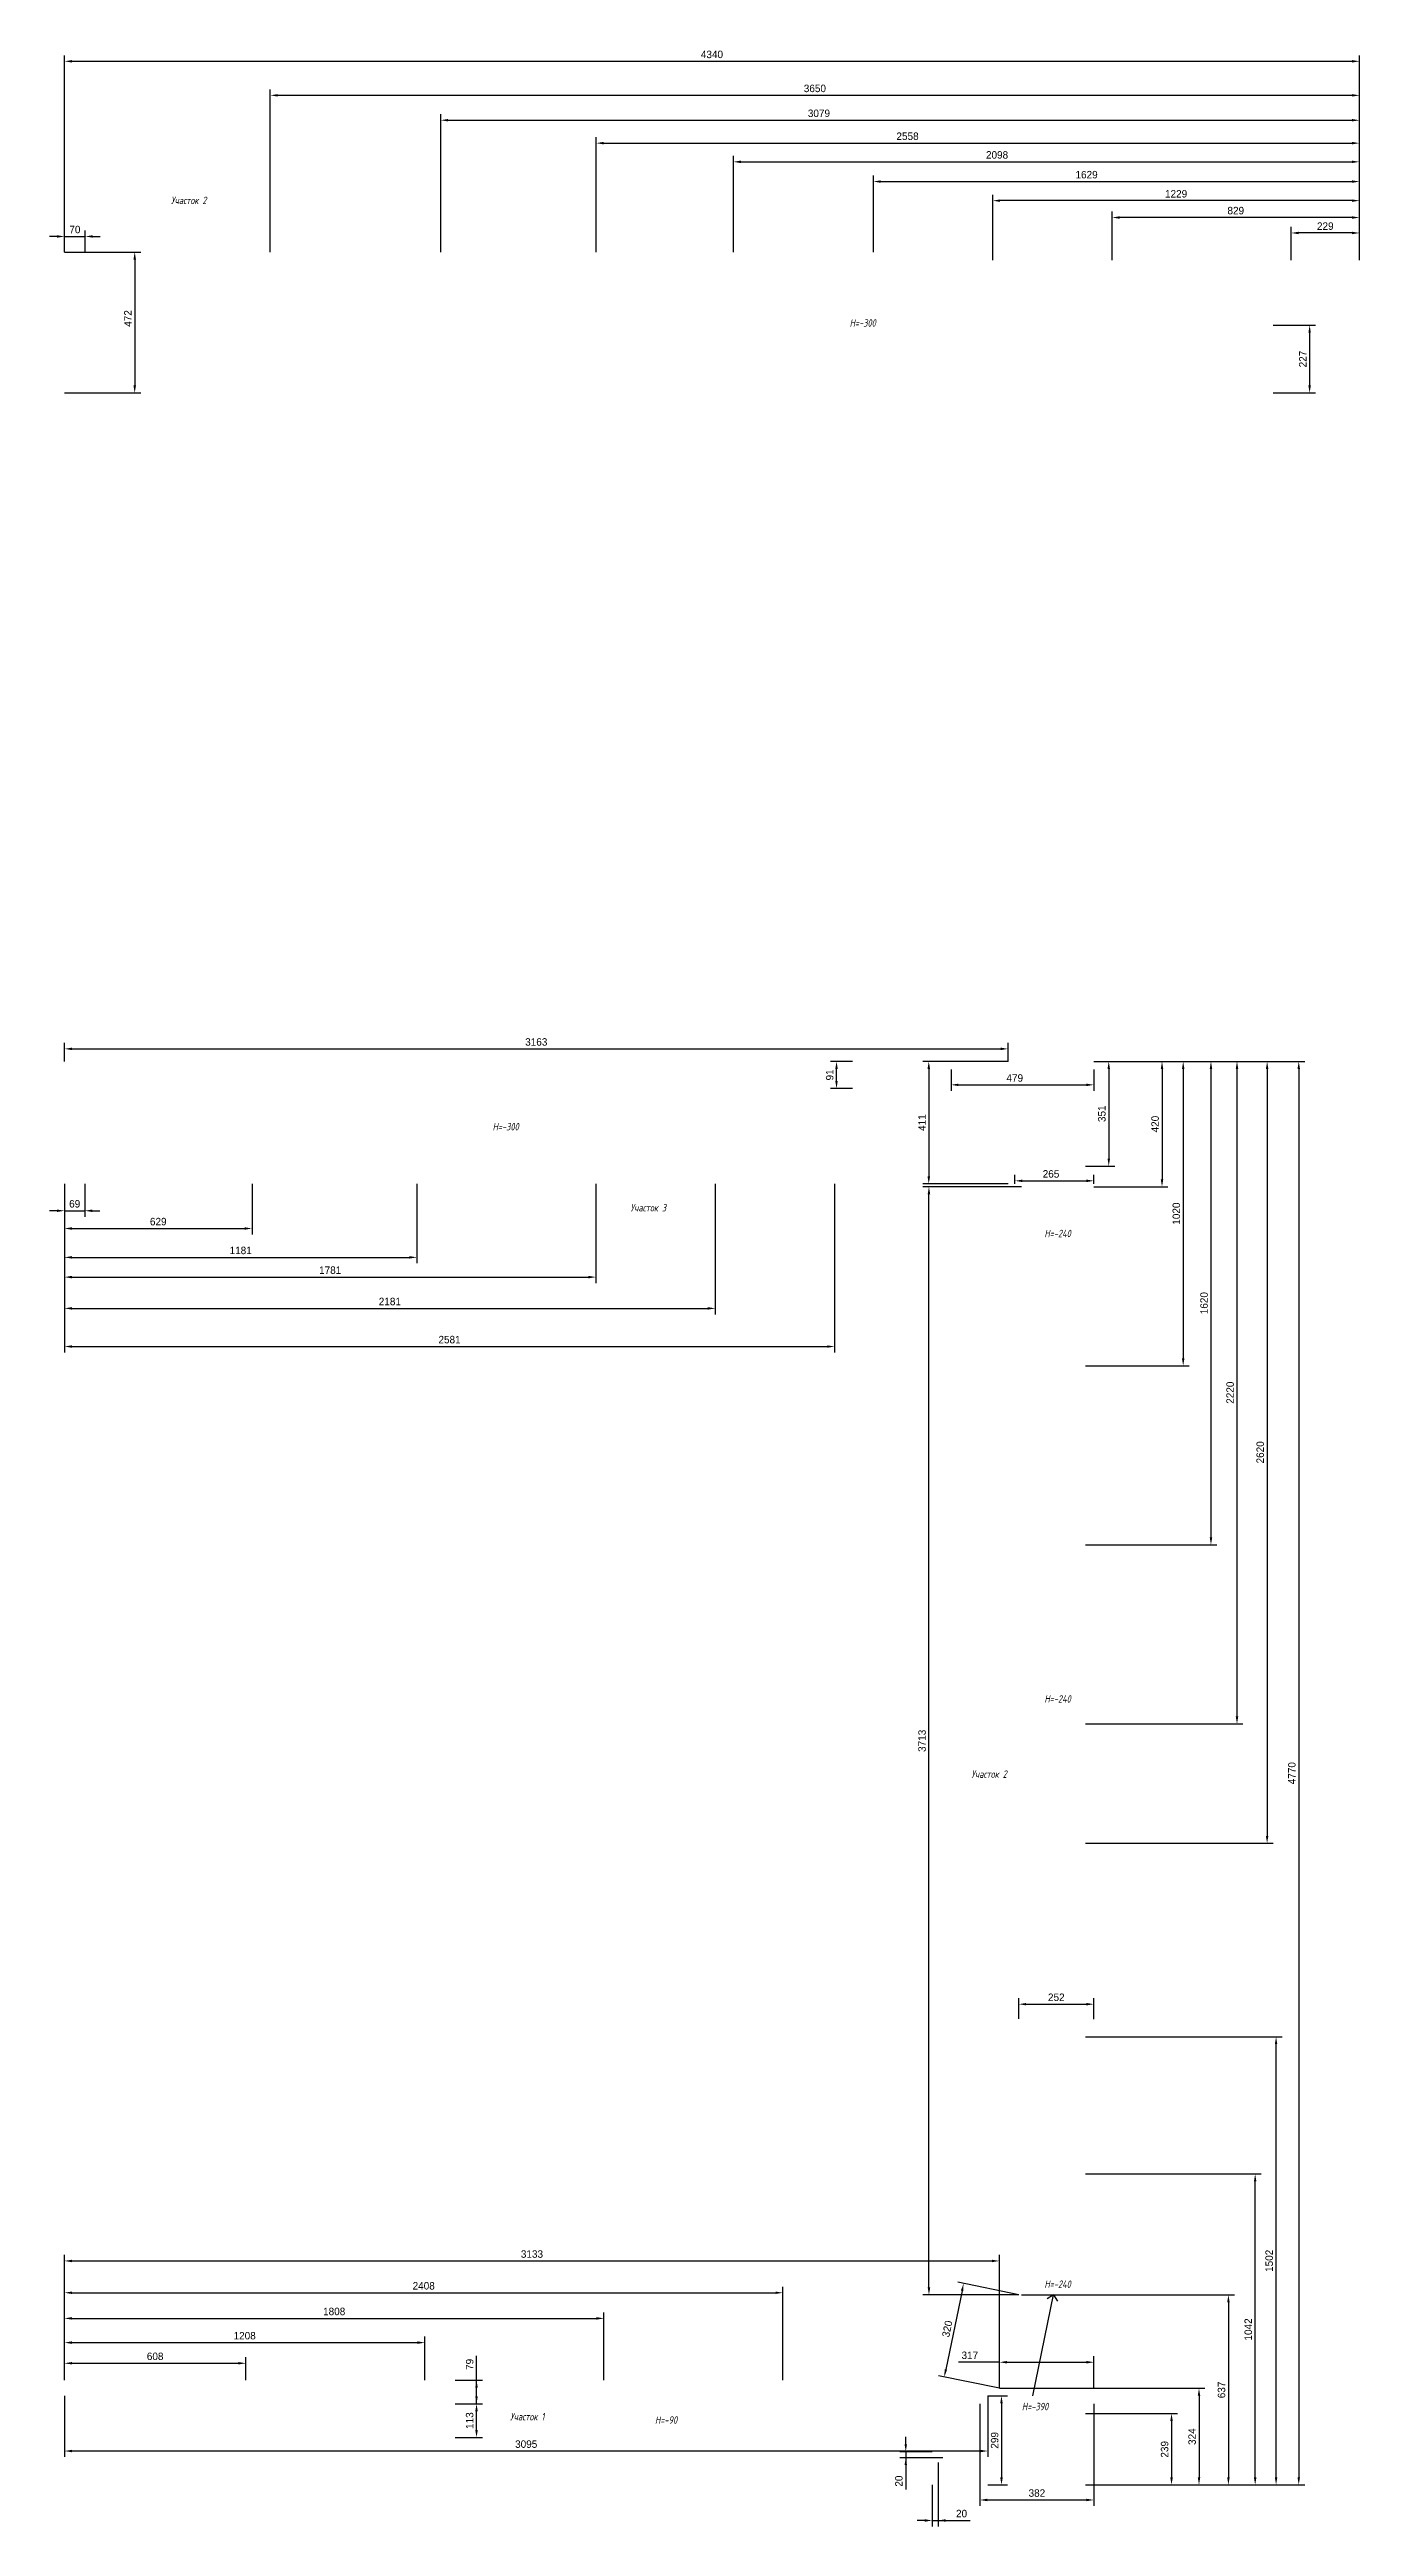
# Model space of a CAD drawing. Header units: millimetres. Extents: x -49629 to 4253, y -24660 to -10989.
# Drawn here: x -27865 to -23475, y -24660 to -16360 of the extents above; entities that cross this region are included whole.
import ezdxf
from ezdxf.enums import TextEntityAlignment as Align

# ---------------------------------------------------------------- set-up
doc = ezdxf.new("R2010")
doc.units = ezdxf.units.MM
doc.header["$PDMODE"] = 34
doc.header["$PDSIZE"] = 50
doc.layers.add('08 Размеры', color=7, linetype='Continuous')
doc.styles.get("Standard").update_dxf_attribs({"font": 'Ubuntu-R.ttf'})
doc.styles.add('ГОСТ-ISOCPEUR', font='isocpeui.ttf', dxfattribs={"width": 0.8})
doc.dimstyles.new('ISO-25', dxfattribs={"dimtxt": 2.5, "dimasz": 2.5, "dimexe": 1.25, "dimexo": 0.625, "dimtad": 1, "dimtxsty": 'Standard', "dimcen": 2.5, "dimadec": 0, "dimazin": 0, "dimtfac": 1, "dimtmove": 0, "dimatfit": 3, "dimfxl": 1, "dimarcsym": 0})

msp = doc.modelspace()

# ---------------------------------------------------------------- texts
at = {"layer": '08 Размеры', "style": 'ГОСТ-ISOCPEUR', "width": 0.8}
for s, p in [('Участок 2', (-27398.1, -16865.2)), ('H=-300', (-25139.3, -17276)), ('H=-300', (-26335.9, -19969.2)), ('Участок 3', (-25857.9, -20240.7)), ('H=-240', (-24486.2, -20327.1)), ('H=-240', (-24486.2, -21886.5)), ('Участок 2', (-24716.1, -22138.6)), ('H=-240', (-24486.2, -23847.7)), ('Участок 1', (-26263.6, -24291.6)), ('H=-90', (-25798.4, -24303)), ('H=-390', (-24561.6, -24257.7))]:
    msp.add_text(s, height=25, dxfattribs=at).set_placement(p, align=Align.MIDDLE)

# ---------------------------------------------------------------- blocks, each defined once
blk = doc.blocks.new('*D524')
at = {"layer": '08 Размеры', "color": 0, "lineweight": -2}
for p, q in [((-26504.8, -24248.6), (-26413.8, -24248.6)), ((-26433.8, -24336.1), (-26433.8, -24273.6)), ((-26504.8, -24361.1), (-26413.8, -24361.1))]:
    blk.add_line(p, q, dxfattribs=at)
at = {"layer": '08 Размеры', "color": 0}
for points in [[(-26429.6, -24273.6), (-26437.9, -24273.6), (-26433.8, -24248.6)], [(-26437.9, -24336.1), (-26429.6, -24336.1), (-26433.8, -24361.1)]]:
    blk.add_solid(points, dxfattribs=at)
at = {"layer": 'Defpoints', "color": 0}
for p in [(-26504.8, -24248.6), (-26433.8, -24248.6), (-26504.8, -24361.1)]:
    blk.add_point(p, dxfattribs=at)
at = {"layer": '08 Размеры', "color": 0, "insert": (-26456.8, -24304.9), "char_height": 25, "attachment_point": 5, "rotation": 90}
blk.add_mtext('113', dxfattribs=at)
blk = doc.blocks.new('*D525')
at = {"layer": '08 Размеры', "color": 0, "lineweight": -2}
for p, q in [((-26433.8, -24248.6), (-26433.8, -24088.4)), ((-26504.8, -24169.6), (-26413.8, -24169.6)), ((-26433.8, -24223.6), (-26433.8, -24194.6)), ((-26504.8, -24248.6), (-26413.8, -24248.6))]:
    blk.add_line(p, q, dxfattribs=at)
at = {"layer": '08 Размеры', "color": 0}
for points in [[(-26429.6, -24194.6), (-26437.9, -24194.6), (-26433.8, -24169.6)], [(-26437.9, -24223.6), (-26429.6, -24223.6), (-26433.8, -24248.6)]]:
    blk.add_solid(points, dxfattribs=at)
at = {"layer": 'Defpoints', "color": 0}
for p in [(-26504.8, -24169.6), (-26433.8, -24169.6), (-26504.8, -24248.6)]:
    blk.add_point(p, dxfattribs=at)
at = {"layer": '08 Размеры', "color": 0, "insert": (-26456.6, -24116.5), "char_height": 25, "attachment_point": 5, "rotation": 90}
blk.add_mtext('79', dxfattribs=at)
blk = doc.blocks.new('*D526')
at = {"layer": '08 Размеры', "color": 0, "lineweight": -2}
for p, q in [((-27814.8, -24169.6), (-27814.8, -24092.8)), ((-27789.8, -24112.8), (-27231.8, -24112.8)), ((-27206.8, -24169.6), (-27206.8, -24092.8))]:
    blk.add_line(p, q, dxfattribs=at)
at = {"layer": '08 Размеры', "color": 0}
for points in [[(-27789.8, -24108.6), (-27789.8, -24116.9), (-27814.8, -24112.8)], [(-27231.8, -24116.9), (-27231.8, -24108.6), (-27206.8, -24112.8)]]:
    blk.add_solid(points, dxfattribs=at)
at = {"layer": 'Defpoints', "color": 0}
for p in [(-27206.8, -24112.8), (-27814.8, -24169.6), (-27206.8, -24169.6)]:
    blk.add_point(p, dxfattribs=at)
at = {"layer": '08 Размеры', "color": 0, "insert": (-27510.8, -24089.7), "char_height": 25, "attachment_point": 5}
blk.add_mtext('608', dxfattribs=at)
blk = doc.blocks.new('*D527')
at = {"layer": '08 Размеры', "color": 0, "lineweight": -2}
for p, q in [((-27814.8, -24169.6), (-27814.8, -24023.6)), ((-27789.8, -24043.6), (-26631.8, -24043.6)), ((-26606.8, -24169.6), (-26606.8, -24023.6))]:
    blk.add_line(p, q, dxfattribs=at)
at = {"layer": '08 Размеры', "color": 0}
for points in [[(-27789.8, -24039.4), (-27789.8, -24047.8), (-27814.8, -24043.6)], [(-26631.8, -24047.8), (-26631.8, -24039.4), (-26606.8, -24043.6)]]:
    blk.add_solid(points, dxfattribs=at)
at = {"layer": 'Defpoints', "color": 0}
for p in [(-26606.8, -24043.6), (-27814.8, -24169.6), (-26606.8, -24169.6)]:
    blk.add_point(p, dxfattribs=at)
at = {"layer": '08 Размеры', "color": 0, "insert": (-27210.8, -24020.5), "char_height": 25, "attachment_point": 5}
blk.add_mtext('1208', dxfattribs=at)
blk = doc.blocks.new('*D528')
at = {"layer": '08 Размеры', "color": 0, "lineweight": -2}
for p, q in [((-27814.8, -24169), (-27814.8, -23942.4)), ((-27789.8, -23962.4), (-26031.8, -23962.4)), ((-26006.8, -24169.6), (-26006.8, -23942.4))]:
    blk.add_line(p, q, dxfattribs=at)
at = {"layer": '08 Размеры', "color": 0}
for points in [[(-27789.8, -23958.2), (-27789.8, -23966.5), (-27814.8, -23962.4)], [(-26031.8, -23966.5), (-26031.8, -23958.2), (-26006.8, -23962.4)]]:
    blk.add_solid(points, dxfattribs=at)
at = {"layer": 'Defpoints', "color": 0}
for p in [(-26006.8, -23962.4), (-27814.8, -24169), (-26006.8, -24169.6)]:
    blk.add_point(p, dxfattribs=at)
at = {"layer": '08 Размеры', "color": 0, "insert": (-26910.8, -23939.3), "char_height": 25, "attachment_point": 5}
blk.add_mtext('1808', dxfattribs=at)
blk = doc.blocks.new('*D529')
at = {"layer": '08 Размеры', "color": 0, "lineweight": -2}
for p, q in [((-27814.8, -24169.6), (-27814.8, -23856.5)), ((-27789.8, -23876.5), (-25431.8, -23876.5)), ((-25406.8, -24169.6), (-25406.8, -23856.5))]:
    blk.add_line(p, q, dxfattribs=at)
at = {"layer": '08 Размеры', "color": 0}
for points in [[(-27789.8, -23872.3), (-27789.8, -23880.6), (-27814.8, -23876.5)], [(-25431.8, -23880.6), (-25431.8, -23872.3), (-25406.8, -23876.5)]]:
    blk.add_solid(points, dxfattribs=at)
at = {"layer": 'Defpoints', "color": 0}
for p in [(-25406.8, -23876.5), (-27814.8, -24169.6), (-25406.8, -24169.6)]:
    blk.add_point(p, dxfattribs=at)
at = {"layer": '08 Размеры', "color": 0, "insert": (-26610.8, -23853.4), "char_height": 25, "attachment_point": 5}
blk.add_mtext('2408', dxfattribs=at)
blk = doc.blocks.new('*D530')
at = {"layer": '08 Размеры', "color": 0, "lineweight": -2}
for p, q in [((-24746.8, -24248.6), (-24746.8, -24590.9)), ((-24364.8, -24248.6), (-24364.8, -24590.9)), ((-24721.8, -24570.9), (-24389.8, -24570.9))]:
    blk.add_line(p, q, dxfattribs=at)
at = {"layer": '08 Размеры', "color": 0}
for points in [[(-24721.8, -24566.7), (-24721.8, -24575), (-24746.8, -24570.9)], [(-24389.8, -24575), (-24389.8, -24566.7), (-24364.8, -24570.9)]]:
    blk.add_solid(points, dxfattribs=at)
at = {"layer": 'Defpoints', "color": 0}
for p in [(-24746.8, -24248.6), (-24364.8, -24248.6), (-24364.8, -24570.9)]:
    blk.add_point(p, dxfattribs=at)
at = {"layer": '08 Размеры', "color": 0, "insert": (-24555.8, -24547.8), "char_height": 25, "attachment_point": 5}
blk.add_mtext('382', dxfattribs=at)
blk = doc.blocks.new('*D531')
at = {"layer": '08 Размеры', "color": 0, "lineweight": -2}
for p, q in [((-24392.8, -24281.6), (-24084.6, -24281.6)), ((-24104.6, -24306.6), (-24104.6, -24495.5)), ((-24392.8, -24520.5), (-24084.6, -24520.5))]:
    blk.add_line(p, q, dxfattribs=at)
at = {"layer": '08 Размеры', "color": 0}
for points in [[(-24100.4, -24306.6), (-24108.8, -24306.6), (-24104.6, -24281.6)], [(-24108.8, -24495.5), (-24100.4, -24495.5), (-24104.6, -24520.5)]]:
    blk.add_solid(points, dxfattribs=at)
at = {"layer": 'Defpoints', "color": 0}
for p in [(-24392.8, -24281.6), (-24392.8, -24520.5), (-24104.6, -24520.5)]:
    blk.add_point(p, dxfattribs=at)
at = {"layer": '08 Размеры', "color": 0, "insert": (-24127.7, -24401.1), "char_height": 25, "attachment_point": 5, "rotation": 90}
blk.add_mtext('239', dxfattribs=at)
blk = doc.blocks.new('*D532')
at = {"layer": '08 Размеры', "color": 0, "lineweight": -2}
for p, q in [((-24681.3, -24196.6), (-23992.5, -24196.6)), ((-24012.5, -24221.6), (-24012.5, -24495.5)), ((-24364.8, -24520.5), (-23992.5, -24520.5))]:
    blk.add_line(p, q, dxfattribs=at)
at = {"layer": '08 Размеры', "color": 0}
for points in [[(-24008.3, -24221.6), (-24016.6, -24221.6), (-24012.5, -24196.6)], [(-24016.6, -24495.5), (-24008.3, -24495.5), (-24012.5, -24520.5)]]:
    blk.add_solid(points, dxfattribs=at)
at = {"layer": 'Defpoints', "color": 0}
for p in [(-24681.3, -24196.6), (-24364.8, -24520.5), (-24012.5, -24520.5)]:
    blk.add_point(p, dxfattribs=at)
at = {"layer": '08 Размеры', "color": 0, "insert": (-24035.5, -24358.6), "char_height": 25, "attachment_point": 5, "rotation": 90}
blk.add_mtext('324', dxfattribs=at)
blk = doc.blocks.new('*D533')
at = {"layer": '08 Размеры', "color": 0, "lineweight": -2}
for p, q in [((-24681.3, -24109.3), (-24818.9, -24109.3)), ((-24681.3, -24196.6), (-24681.3, -24089.3)), ((-24656.3, -24109.3), (-24389.8, -24109.3)), ((-24364.8, -24196.6), (-24364.8, -24089.3))]:
    blk.add_line(p, q, dxfattribs=at)
at = {"layer": '08 Размеры', "color": 0}
for points in [[(-24656.3, -24105.1), (-24656.3, -24113.4), (-24681.3, -24109.3)], [(-24389.8, -24113.4), (-24389.8, -24105.1), (-24364.8, -24109.3)]]:
    blk.add_solid(points, dxfattribs=at)
at = {"layer": 'Defpoints', "color": 0}
for p in [(-24364.8, -24109.3), (-24681.3, -24196.6), (-24364.8, -24196.6)]:
    blk.add_point(p, dxfattribs=at)
at = {"layer": '08 Размеры', "color": 0, "insert": (-24780.5, -24086.2), "char_height": 25, "attachment_point": 5}
blk.add_mtext('317', dxfattribs=at)
blk = doc.blocks.new('*D534')
at = {"layer": '08 Размеры', "color": 0, "lineweight": -2}
for p, q in [((-24607.3, -23883.7), (-23894, -23883.7)), ((-23914, -23908.7), (-23914, -24495.5)), ((-24364.8, -24520.5), (-23894, -24520.5))]:
    blk.add_line(p, q, dxfattribs=at)
at = {"layer": '08 Размеры', "color": 0}
for points in [[(-23909.8, -23908.7), (-23918.1, -23908.7), (-23914, -23883.7)], [(-23918.1, -24495.5), (-23909.8, -24495.5), (-23914, -24520.5)]]:
    blk.add_solid(points, dxfattribs=at)
at = {"layer": 'Defpoints', "color": 0}
for p in [(-24607.3, -23883.7), (-24364.8, -24520.5), (-23914, -24520.5)]:
    blk.add_point(p, dxfattribs=at)
at = {"layer": '08 Размеры', "color": 0, "insert": (-23937, -24202.1), "char_height": 25, "attachment_point": 5, "rotation": 90}
blk.add_mtext('637', dxfattribs=at)
blk = doc.blocks.new('*D537')
at = {"layer": '08 Размеры', "color": 0, "lineweight": -2}
for p, q in [((-24392.8, -23478.5), (-23804.3, -23478.5)), ((-23824.3, -24495.5), (-23824.3, -23503.5)), ((-24364.8, -24520.5), (-23804.3, -24520.5))]:
    blk.add_line(p, q, dxfattribs=at)
at = {"layer": '08 Размеры', "color": 0}
for points in [[(-23820.2, -23503.5), (-23828.5, -23503.5), (-23824.3, -23478.5)], [(-23828.5, -24495.5), (-23820.2, -24495.5), (-23824.3, -24520.5)]]:
    blk.add_solid(points, dxfattribs=at)
at = {"layer": 'Defpoints', "color": 0}
for p in [(-24392.8, -23478.5), (-23824.3, -23478.5), (-24364.8, -24520.5)]:
    blk.add_point(p, dxfattribs=at)
at = {"layer": '08 Размеры', "color": 0, "insert": (-23847.4, -23999.5), "char_height": 25, "attachment_point": 5, "rotation": 90}
blk.add_mtext('1042', dxfattribs=at)
blk = doc.blocks.new('*D538')
at = {"layer": '08 Размеры', "color": 0, "lineweight": -2}
for p, q in [((-24392.8, -23018.5), (-23734.2, -23018.5)), ((-23754.2, -24495.5), (-23754.2, -23043.5)), ((-24364.1, -24520.5), (-23734.2, -24520.5))]:
    blk.add_line(p, q, dxfattribs=at)
at = {"layer": '08 Размеры', "color": 0}
for points in [[(-23750.1, -23043.5), (-23758.4, -23043.5), (-23754.2, -23018.5)], [(-23758.4, -24495.5), (-23750.1, -24495.5), (-23754.2, -24520.5)]]:
    blk.add_solid(points, dxfattribs=at)
at = {"layer": 'Defpoints', "color": 0}
for p in [(-24392.8, -23018.5), (-23754.2, -23018.5), (-24364.1, -24520.5)]:
    blk.add_point(p, dxfattribs=at)
at = {"layer": '08 Размеры', "color": 0, "insert": (-23777.3, -23769.5), "char_height": 25, "attachment_point": 5, "rotation": 90}
blk.add_mtext('1502', dxfattribs=at)
blk = doc.blocks.new('*D539')
at = {"layer": '08 Размеры', "color": 0, "lineweight": -2}
for p, q in [((-24616.8, -22958.5), (-24616.8, -22889.6)), ((-24364.8, -22960.1), (-24364.8, -22889.6)), ((-24591.8, -22909.6), (-24389.8, -22909.6))]:
    blk.add_line(p, q, dxfattribs=at)
at = {"layer": '08 Размеры', "color": 0}
for points in [[(-24591.8, -22905.4), (-24591.8, -22913.7), (-24616.8, -22909.6)], [(-24389.8, -22913.7), (-24389.8, -22905.4), (-24364.8, -22909.6)]]:
    blk.add_solid(points, dxfattribs=at)
at = {"layer": 'Defpoints', "color": 0}
for p in [(-24616.8, -22958.5), (-24364.8, -22909.6), (-24364.8, -22960.1)]:
    blk.add_point(p, dxfattribs=at)
at = {"layer": '08 Размеры', "color": 0, "insert": (-24490.8, -22886.5), "char_height": 25, "attachment_point": 5}
blk.add_mtext('252', dxfattribs=at)
blk = doc.blocks.new('*D540')
at = {"layer": '08 Размеры', "color": 0, "lineweight": -2}
for p, q in [((-24364.8, -19750.5), (-24116.5, -19750.5)), ((-24136.5, -19775.5), (-24136.5, -20145.5)), ((-24364.8, -20170.5), (-24116.5, -20170.5))]:
    blk.add_line(p, q, dxfattribs=at)
at = {"layer": '08 Размеры', "color": 0}
for points in [[(-24132.3, -19775.5), (-24140.6, -19775.5), (-24136.5, -19750.5)], [(-24140.6, -20145.5), (-24132.3, -20145.5), (-24136.5, -20170.5)]]:
    blk.add_solid(points, dxfattribs=at)
at = {"layer": 'Defpoints', "color": 0}
for p in [(-24364.8, -19750.5), (-24364.8, -20170.5), (-24136.5, -20170.5)]:
    blk.add_point(p, dxfattribs=at)
at = {"layer": '08 Размеры', "color": 0, "insert": (-24159.5, -19960.5), "char_height": 25, "attachment_point": 5, "rotation": 90}
blk.add_mtext('420', dxfattribs=at)
blk = doc.blocks.new('*D541')
at = {"layer": '08 Размеры', "color": 0, "lineweight": -2}
for p, q in [((-24364.8, -19750.5), (-24045.5, -19750.5)), ((-24065.5, -19775.5), (-24065.5, -20745.5)), ((-24392.8, -20770.5), (-24045.5, -20770.5))]:
    blk.add_line(p, q, dxfattribs=at)
at = {"layer": '08 Размеры', "color": 0}
for points in [[(-24061.3, -19775.5), (-24069.6, -19775.5), (-24065.5, -19750.5)], [(-24069.6, -20745.5), (-24061.3, -20745.5), (-24065.5, -20770.5)]]:
    blk.add_solid(points, dxfattribs=at)
at = {"layer": 'Defpoints', "color": 0}
for p in [(-24364.8, -19750.5), (-24392.8, -20770.5), (-24065.5, -20770.5)]:
    blk.add_point(p, dxfattribs=at)
at = {"layer": '08 Размеры', "color": 0, "insert": (-24088.5, -20260.5), "char_height": 25, "attachment_point": 5, "rotation": 90}
blk.add_mtext('1020', dxfattribs=at)
blk = doc.blocks.new('*D542')
at = {"layer": '08 Размеры', "color": 0, "lineweight": -2}
for p, q in [((-24364.1, -19750.5), (-23952.5, -19750.5)), ((-23972.5, -19775.5), (-23972.5, -21345.5)), ((-24392.8, -21370.5), (-23952.5, -21370.5))]:
    blk.add_line(p, q, dxfattribs=at)
at = {"layer": '08 Размеры', "color": 0}
for points in [[(-23968.3, -19775.5), (-23976.6, -19775.5), (-23972.5, -19750.5)], [(-23976.6, -21345.5), (-23968.3, -21345.5), (-23972.5, -21370.5)]]:
    blk.add_solid(points, dxfattribs=at)
at = {"layer": 'Defpoints', "color": 0}
for p in [(-24364.1, -19750.5), (-24392.8, -21370.5), (-23972.5, -21370.5)]:
    blk.add_point(p, dxfattribs=at)
at = {"layer": '08 Размеры', "color": 0, "insert": (-23995.5, -20560.5), "char_height": 25, "attachment_point": 5, "rotation": 90}
blk.add_mtext('1620', dxfattribs=at)
blk = doc.blocks.new('*D543')
at = {"layer": '08 Размеры', "color": 0, "lineweight": -2}
for p, q in [((-24363.5, -19750.5), (-23865.2, -19750.5)), ((-23885.2, -19775.5), (-23885.2, -21945.5)), ((-24392.8, -21970.5), (-23865.2, -21970.5))]:
    blk.add_line(p, q, dxfattribs=at)
at = {"layer": '08 Размеры', "color": 0}
for points in [[(-23881, -19775.5), (-23889.3, -19775.5), (-23885.2, -19750.5)], [(-23889.3, -21945.5), (-23881, -21945.5), (-23885.2, -21970.5)]]:
    blk.add_solid(points, dxfattribs=at)
at = {"layer": 'Defpoints', "color": 0}
for p in [(-24363.5, -19750.5), (-24392.8, -21970.5), (-23885.2, -21970.5)]:
    blk.add_point(p, dxfattribs=at)
at = {"layer": '08 Размеры', "color": 0, "insert": (-23908.2, -20860.5), "char_height": 25, "attachment_point": 5, "rotation": 90}
blk.add_mtext('2220', dxfattribs=at)
blk = doc.blocks.new('*D544')
at = {"layer": '08 Размеры', "color": 0, "lineweight": -2}
for p, q in [((-24364.8, -19750.5), (-23764.2, -19750.5)), ((-23784.2, -19775.5), (-23784.2, -22345.5)), ((-24392.8, -22370.5), (-23764.2, -22370.5))]:
    blk.add_line(p, q, dxfattribs=at)
at = {"layer": '08 Размеры', "color": 0}
for points in [[(-23780, -19775.5), (-23788.4, -19775.5), (-23784.2, -19750.5)], [(-23788.4, -22345.5), (-23780, -22345.5), (-23784.2, -22370.5)]]:
    blk.add_solid(points, dxfattribs=at)
at = {"layer": 'Defpoints', "color": 0}
for p in [(-24364.8, -19750.5), (-24392.8, -22370.5), (-23784.2, -22370.5)]:
    blk.add_point(p, dxfattribs=at)
at = {"layer": '08 Размеры', "color": 0, "insert": (-23807.3, -21060.5), "char_height": 25, "attachment_point": 5, "rotation": 90}
blk.add_mtext('2620', dxfattribs=at)
blk = doc.blocks.new('*D545')
at = {"layer": '08 Размеры', "color": 0, "lineweight": -2}
for p, q in [((-24363.5, -19750.5), (-24295, -19750.5)), ((-24315, -19775.5), (-24315, -20076)), ((-24392.8, -20101), (-24295, -20101))]:
    blk.add_line(p, q, dxfattribs=at)
at = {"layer": '08 Размеры', "color": 0}
for points in [[(-24310.8, -19775.5), (-24319.1, -19775.5), (-24315, -19750.5)], [(-24319.1, -20076), (-24310.8, -20076), (-24315, -20101)]]:
    blk.add_solid(points, dxfattribs=at)
at = {"layer": 'Defpoints', "color": 0}
for p in [(-24363.5, -19750.5), (-24392.8, -20101), (-24315, -20101)]:
    blk.add_point(p, dxfattribs=at)
at = {"layer": '08 Размеры', "color": 0, "insert": (-24338, -19925.7), "char_height": 25, "attachment_point": 5, "rotation": 90}
blk.add_mtext('351', dxfattribs=at)
blk = doc.blocks.new('*D546')
at = {"layer": '08 Размеры', "color": 0, "lineweight": -2}
for p, q in [((-24629.3, -20161), (-24629.3, -20130.6)), ((-24604.3, -20150.6), (-24389.8, -20150.6)), ((-24364.8, -20161), (-24364.8, -20130.6))]:
    blk.add_line(p, q, dxfattribs=at)
at = {"layer": '08 Размеры', "color": 0}
for points in [[(-24604.3, -20146.5), (-24604.3, -20154.8), (-24629.3, -20150.6)], [(-24389.8, -20154.8), (-24389.8, -20146.5), (-24364.8, -20150.6)]]:
    blk.add_solid(points, dxfattribs=at)
at = {"layer": 'Defpoints', "color": 0}
for p in [(-24629.3, -20161), (-24364.8, -20150.6), (-24364.8, -20161)]:
    blk.add_point(p, dxfattribs=at)
at = {"layer": '08 Размеры', "color": 0, "insert": (-24508.5, -20127.6), "char_height": 25, "attachment_point": 5}
blk.add_mtext('265', dxfattribs=at)
blk = doc.blocks.new('*D547')
at = {"layer": '08 Размеры', "color": 0, "lineweight": -2}
for p, q in [((-24652.3, -19750.5), (-24938.2, -19750.5)), ((-24918.2, -19775.5), (-24918.2, -20136)), ((-24652.3, -20161), (-24938.2, -20161))]:
    blk.add_line(p, q, dxfattribs=at)
at = {"layer": '08 Размеры', "color": 0}
for points in [[(-24914, -19775.5), (-24922.4, -19775.5), (-24918.2, -19750.5)], [(-24922.4, -20136), (-24914, -20136), (-24918.2, -20161)]]:
    blk.add_solid(points, dxfattribs=at)
at = {"layer": 'Defpoints', "color": 0}
for p in [(-24652.3, -19750.5), (-24918.2, -20161), (-24652.3, -20161)]:
    blk.add_point(p, dxfattribs=at)
at = {"layer": '08 Размеры', "color": 0, "insert": (-24940.7, -19955.7), "char_height": 25, "attachment_point": 5, "rotation": 90}
blk.add_mtext('411', dxfattribs=at)
blk = doc.blocks.new('*D548')
at = {"layer": '08 Размеры', "color": 0, "lineweight": -2}
for p, q in [((-27814.8, -20161), (-27814.8, -20270.9)), ((-27746, -20161), (-27746, -20270.9)), ((-27839.8, -20250.9), (-27864.8, -20250.9)), ((-27814.8, -20250.9), (-27746, -20250.9)), ((-27721, -20250.9), (-27696, -20250.9))]:
    blk.add_line(p, q, dxfattribs=at)
at = {"layer": '08 Размеры', "color": 0}
for points in [[(-27839.8, -20255.1), (-27839.8, -20246.7), (-27814.8, -20250.9)], [(-27721, -20246.7), (-27721, -20255.1), (-27746, -20250.9)]]:
    blk.add_solid(points, dxfattribs=at)
at = {"layer": 'Defpoints', "color": 0}
for p in [(-27814.8, -20161), (-27746, -20161), (-27746, -20250.9)]:
    blk.add_point(p, dxfattribs=at)
at = {"layer": '08 Размеры', "color": 0, "insert": (-27780.4, -20227.8), "char_height": 25, "attachment_point": 5}
blk.add_mtext('69', dxfattribs=at)
blk = doc.blocks.new('*D549')
at = {"layer": '08 Размеры', "color": 0, "lineweight": -2}
for p, q in [((-27814.8, -20161), (-27814.8, -20330.4)), ((-27186, -20161), (-27186, -20330.4)), ((-27789.8, -20310.4), (-27211, -20310.4))]:
    blk.add_line(p, q, dxfattribs=at)
at = {"layer": '08 Размеры', "color": 0}
for points in [[(-27789.8, -20306.2), (-27789.8, -20314.5), (-27814.8, -20310.4)], [(-27211, -20314.5), (-27211, -20306.2), (-27186, -20310.4)]]:
    blk.add_solid(points, dxfattribs=at)
at = {"layer": 'Defpoints', "color": 0}
for p in [(-27814.8, -20161), (-27186, -20161), (-27186, -20310.4)]:
    blk.add_point(p, dxfattribs=at)
at = {"layer": '08 Размеры', "color": 0, "insert": (-27500.4, -20287.3), "char_height": 25, "attachment_point": 5}
blk.add_mtext('629', dxfattribs=at)
blk = doc.blocks.new('*D550')
at = {"layer": '08 Размеры', "color": 0, "lineweight": -2}
for p, q in [((-27814.8, -20161.6), (-27814.8, -20427)), ((-26633.6, -20161), (-26633.6, -20427)), ((-27789.8, -20407), (-26658.6, -20407))]:
    blk.add_line(p, q, dxfattribs=at)
at = {"layer": '08 Размеры', "color": 0}
for points in [[(-27789.8, -20402.9), (-27789.8, -20411.2), (-27814.8, -20407)], [(-26658.6, -20411.2), (-26658.6, -20402.9), (-26633.6, -20407)]]:
    blk.add_solid(points, dxfattribs=at)
at = {"layer": 'Defpoints', "color": 0}
for p in [(-27814.8, -20161.6), (-26633.6, -20161), (-26633.6, -20407)]:
    blk.add_point(p, dxfattribs=at)
at = {"layer": '08 Размеры', "color": 0, "insert": (-27224.2, -20384), "char_height": 25, "attachment_point": 5}
blk.add_mtext('1181', dxfattribs=at)
blk = doc.blocks.new('*D551')
at = {"layer": '08 Размеры', "color": 0, "lineweight": -2}
for p, q in [((-27814.8, -20162.2), (-27814.8, -20493.3)), ((-26033.6, -20161), (-26033.6, -20493.3)), ((-27789.8, -20473.3), (-26058.6, -20473.3))]:
    blk.add_line(p, q, dxfattribs=at)
at = {"layer": '08 Размеры', "color": 0}
for points in [[(-27789.8, -20469.1), (-27789.8, -20477.4), (-27814.8, -20473.3)], [(-26058.6, -20477.4), (-26058.6, -20469.1), (-26033.6, -20473.3)]]:
    blk.add_solid(points, dxfattribs=at)
at = {"layer": 'Defpoints', "color": 0}
for p in [(-27814.8, -20162.2), (-26033.6, -20161), (-26033.6, -20473.3)]:
    blk.add_point(p, dxfattribs=at)
at = {"layer": '08 Размеры', "color": 0, "insert": (-26924.2, -20450.2), "char_height": 25, "attachment_point": 5}
blk.add_mtext('1781', dxfattribs=at)
blk = doc.blocks.new('*D552')
at = {"layer": '08 Размеры', "color": 0, "lineweight": -2}
for p, q in [((-27814.8, -20161), (-27814.8, -20598)), ((-25633.6, -20161), (-25633.6, -20598)), ((-27789.8, -20578), (-25658.6, -20578))]:
    blk.add_line(p, q, dxfattribs=at)
at = {"layer": '08 Размеры', "color": 0}
for points in [[(-27789.8, -20573.9), (-27789.8, -20582.2), (-27814.8, -20578)], [(-25658.6, -20582.2), (-25658.6, -20573.9), (-25633.6, -20578)]]:
    blk.add_solid(points, dxfattribs=at)
at = {"layer": 'Defpoints', "color": 0}
for p in [(-27814.8, -20161), (-25633.6, -20161), (-25633.6, -20578)]:
    blk.add_point(p, dxfattribs=at)
at = {"layer": '08 Размеры', "color": 0, "insert": (-26724.2, -20555), "char_height": 25, "attachment_point": 5}
blk.add_mtext('2181', dxfattribs=at)
blk = doc.blocks.new('*D553')
at = {"layer": '08 Размеры', "color": 0, "lineweight": -2}
for p, q in [((-27814.8, -20161), (-27814.8, -20725.9)), ((-25233.6, -20161), (-25233.6, -20725.9)), ((-27789.8, -20705.9), (-25258.6, -20705.9))]:
    blk.add_line(p, q, dxfattribs=at)
at = {"layer": '08 Размеры', "color": 0}
for points in [[(-27789.8, -20701.7), (-27789.8, -20710), (-27814.8, -20705.9)], [(-25258.6, -20710), (-25258.6, -20701.7), (-25233.6, -20705.9)]]:
    blk.add_solid(points, dxfattribs=at)
at = {"layer": 'Defpoints', "color": 0}
for p in [(-27814.8, -20161), (-25233.6, -20161), (-25233.6, -20705.9)]:
    blk.add_point(p, dxfattribs=at)
at = {"layer": '08 Размеры', "color": 0, "insert": (-26524.2, -20682.8), "char_height": 25, "attachment_point": 5}
blk.add_mtext('2581', dxfattribs=at)
blk = doc.blocks.new('*D555')
at = {"layer": '08 Размеры', "color": 0, "lineweight": -2}
for p, q in [((-27814.8, -24169.6), (-27814.8, -23749.9)), ((-27789.8, -23769.9), (-24706.3, -23769.9)), ((-24681.3, -24196.6), (-24681.3, -23749.9))]:
    blk.add_line(p, q, dxfattribs=at)
at = {"layer": '08 Размеры', "color": 0}
for points in [[(-27789.8, -23765.8), (-27789.8, -23774.1), (-27814.8, -23769.9)], [(-24706.3, -23774.1), (-24706.3, -23765.8), (-24681.3, -23769.9)]]:
    blk.add_solid(points, dxfattribs=at)
at = {"layer": 'Defpoints', "color": 0}
for p in [(-24681.3, -23769.9), (-27814.8, -24169.6), (-24681.3, -24196.6)]:
    blk.add_point(p, dxfattribs=at)
at = {"layer": '08 Размеры', "color": 0, "insert": (-26248, -23746.9), "char_height": 25, "attachment_point": 5}
blk.add_mtext('3133', dxfattribs=at)
blk = doc.blocks.new('*D556')
at = {"layer": '08 Размеры', "color": 0, "lineweight": -2}
for p, q in [((-27814.8, -24221.6), (-27814.8, -24426.8)), ((-24719.8, -24221.6), (-24719.8, -24426.8)), ((-24744.8, -24406.8), (-27789.8, -24406.8))]:
    blk.add_line(p, q, dxfattribs=at)
at = {"layer": '08 Размеры', "color": 0}
for points in [[(-27789.8, -24402.7), (-27789.8, -24411), (-27814.8, -24406.8)], [(-24744.8, -24411), (-24744.8, -24402.7), (-24719.8, -24406.8)]]:
    blk.add_solid(points, dxfattribs=at)
at = {"layer": 'Defpoints', "color": 0}
for p in [(-27814.8, -24221.6), (-24719.8, -24221.6), (-27814.8, -24406.8)]:
    blk.add_point(p, dxfattribs=at)
at = {"layer": '08 Размеры', "color": 0, "insert": (-26267.3, -24383.8), "char_height": 25, "attachment_point": 5}
blk.add_mtext('3095', dxfattribs=at)
blk = doc.blocks.new('*D557')
at = {"layer": '08 Размеры', "color": 0, "lineweight": -2}
for p, q in [((-24719.8, -24221.6), (-24654.5, -24221.6)), ((-24674.5, -24246.6), (-24674.5, -24495.5)), ((-24719.8, -24520.5), (-24654.5, -24520.5))]:
    blk.add_line(p, q, dxfattribs=at)
at = {"layer": '08 Размеры', "color": 0}
for points in [[(-24670.3, -24246.6), (-24678.6, -24246.6), (-24674.5, -24221.6)], [(-24678.6, -24495.5), (-24670.3, -24495.5), (-24674.5, -24520.5)]]:
    blk.add_solid(points, dxfattribs=at)
at = {"layer": 'Defpoints', "color": 0}
for p in [(-24719.8, -24221.6), (-24719.8, -24520.5), (-24674.5, -24520.5)]:
    blk.add_point(p, dxfattribs=at)
at = {"layer": '08 Размеры', "color": 0, "insert": (-24697.3, -24371.1), "char_height": 25, "attachment_point": 5, "rotation": 90}
blk.add_mtext('299', dxfattribs=at)
blk = doc.blocks.new('*D558')
at = {"layer": '08 Размеры', "color": 0, "lineweight": -2}
for p, q in [((-24363.5, -19750.5), (-23658.2, -19750.5)), ((-23678.2, -19775.5), (-23678.2, -24495.5)), ((-24364.1, -24520.5), (-23658.2, -24520.5))]:
    blk.add_line(p, q, dxfattribs=at)
at = {"layer": '08 Размеры', "color": 0}
for points in [[(-23674.1, -19775.5), (-23682.4, -19775.5), (-23678.2, -19750.5)], [(-23682.4, -24495.5), (-23674.1, -24495.5), (-23678.2, -24520.5)]]:
    blk.add_solid(points, dxfattribs=at)
at = {"layer": 'Defpoints', "color": 0}
for p in [(-24363.5, -19750.5), (-24364.1, -24520.5), (-23678.2, -24520.5)]:
    blk.add_point(p, dxfattribs=at)
at = {"layer": '08 Размеры', "color": 0, "insert": (-23701.3, -22135.5), "char_height": 25, "attachment_point": 5, "rotation": 90}
blk.add_mtext('4770', dxfattribs=at)
blk = doc.blocks.new('*D559')
at = {"layer": '08 Размеры', "color": 0, "lineweight": -2}
for p, q in [((-24806.5, -23870.1), (-24861, -24134)), ((-24616.8, -23883.7), (-24821.1, -23841.5)), ((-24681.3, -24196.6), (-24885.6, -24154.5))]:
    blk.add_line(p, q, dxfattribs=at)
at = {"layer": '08 Размеры', "color": 0}
for points in [[(-24802.5, -23870.9), (-24810.6, -23869.2), (-24801.5, -23845.6)], [(-24865.1, -24133.2), (-24856.9, -24134.9), (-24866, -24158.5)]]:
    blk.add_solid(points, dxfattribs=at)
at = {"layer": 'Defpoints', "color": 0}
for p in [(-24616.8, -23883.7), (-24866, -24158.5), (-24681.3, -24196.6)]:
    blk.add_point(p, dxfattribs=at)
at = {"layer": '08 Размеры', "color": 0, "insert": (-24856.3, -23997.4), "char_height": 25, "attachment_point": 5, "rotation": 78.34659}
blk.add_mtext('320', dxfattribs=at)
blk = doc.blocks.new('*D560')
at = {"layer": '08 Размеры', "color": 0, "lineweight": -2}
for p, q in [((-24607.3, -20170.5), (-24937.6, -20170.5)), ((-24917.6, -23858.7), (-24917.6, -20195.5)), ((-24616.8, -23883.7), (-24937.6, -23883.7))]:
    blk.add_line(p, q, dxfattribs=at)
at = {"layer": '08 Размеры', "color": 0}
for points in [[(-24913.4, -20195.5), (-24921.7, -20195.5), (-24917.6, -20170.5)], [(-24921.7, -23858.7), (-24913.4, -23858.7), (-24917.6, -23883.7)]]:
    blk.add_solid(points, dxfattribs=at)
at = {"layer": 'Defpoints', "color": 0}
for p in [(-24917.6, -20170.5), (-24607.3, -20170.5), (-24616.8, -23883.7)]:
    blk.add_point(p, dxfattribs=at)
at = {"layer": '08 Размеры', "color": 0, "insert": (-24940.6, -22027.1), "char_height": 25, "attachment_point": 5, "rotation": 90}
blk.add_mtext('3713', dxfattribs=at)
blk = doc.blocks.new('*D561')
at = {"layer": '08 Размеры', "color": 0, "lineweight": -2}
for p, q in [((-27814.8, -19750.5), (-27814.8, -19688.5)), ((-27789.8, -19708.5), (-24677.3, -19708.5)), ((-24652.3, -19750.5), (-24652.3, -19688.5))]:
    blk.add_line(p, q, dxfattribs=at)
at = {"layer": '08 Размеры', "color": 0}
for points in [[(-27789.8, -19704.3), (-27789.8, -19712.6), (-27814.8, -19708.5)], [(-24677.3, -19712.6), (-24677.3, -19704.3), (-24652.3, -19708.5)]]:
    blk.add_solid(points, dxfattribs=at)
at = {"layer": 'Defpoints', "color": 0}
for p in [(-27814.8, -19750.5), (-24652.3, -19708.5), (-24652.3, -19750.5)]:
    blk.add_point(p, dxfattribs=at)
at = {"layer": '08 Размеры', "color": 0, "insert": (-26233.5, -19685.4), "char_height": 25, "attachment_point": 5}
blk.add_mtext('3163', dxfattribs=at)
blk = doc.blocks.new('*D811')
at = {"layer": '08 Размеры', "color": 0, "lineweight": -2}
for p, q in [((-24843.6, -19777.5), (-24843.6, -19849)), ((-24818.6, -19829), (-24389.8, -19829)), ((-24364.8, -19777.5), (-24364.8, -19849))]:
    blk.add_line(p, q, dxfattribs=at)
at = {"layer": '08 Размеры', "color": 0}
for points in [[(-24818.6, -19824.9), (-24818.6, -19833.2), (-24843.6, -19829)], [(-24389.8, -19833.2), (-24389.8, -19824.9), (-24364.8, -19829)]]:
    blk.add_solid(points, dxfattribs=at)
at = {"layer": 'Defpoints', "color": 0}
for p in [(-24843.6, -19777.5), (-24364.8, -19777.5), (-24364.8, -19829)]:
    blk.add_point(p, dxfattribs=at)
at = {"layer": '08 Размеры', "color": 0, "insert": (-24630, -19806.2), "char_height": 25, "attachment_point": 5}
blk.add_mtext('479', dxfattribs=at)
blk = doc.blocks.new('*D812')
at = {"layer": '08 Размеры', "color": 0, "lineweight": -2}
for p, q in [((-25173.6, -19750.5), (-25247.3, -19750.5)), ((-25227.3, -19816), (-25227.3, -19775.5)), ((-25173.6, -19841), (-25247.3, -19841))]:
    blk.add_line(p, q, dxfattribs=at)
at = {"layer": '08 Размеры', "color": 0}
for points in [[(-25223.2, -19775.5), (-25231.5, -19775.5), (-25227.3, -19750.5)], [(-25231.5, -19816), (-25223.2, -19816), (-25227.3, -19841)]]:
    blk.add_solid(points, dxfattribs=at)
at = {"layer": 'Defpoints', "color": 0}
for p in [(-25227.3, -19750.5), (-25173.6, -19750.5), (-25173.6, -19841)]:
    blk.add_point(p, dxfattribs=at)
at = {"layer": '08 Размеры', "color": 0, "insert": (-25250.2, -19795.7), "char_height": 25, "attachment_point": 5, "rotation": 90}
blk.add_mtext('91', dxfattribs=at)
blk = doc.blocks.new('*D813')
at = {"layer": '08 Размеры', "color": 0, "lineweight": -2}
for p, q in [((-24886.8, -24445.1), (-24886.8, -24659.6)), ((-24906.8, -24520.5), (-24906.8, -24659.6)), ((-24931.8, -24639.6), (-24956.8, -24639.6)), ((-24906.8, -24639.6), (-24779.9, -24639.6)), ((-24906.8, -24639.6), (-24886.8, -24639.6))]:
    blk.add_line(p, q, dxfattribs=at)
at = {"layer": '08 Размеры', "color": 0}
for points in [[(-24931.8, -24643.8), (-24931.8, -24635.4), (-24906.8, -24639.6)], [(-24861.8, -24635.4), (-24861.8, -24643.8), (-24886.8, -24639.6)]]:
    blk.add_solid(points, dxfattribs=at)
at = {"layer": 'Defpoints', "color": 0}
for p in [(-24886.8, -24445.1), (-24906.8, -24520.5), (-24886.8, -24639.6)]:
    blk.add_point(p, dxfattribs=at)
at = {"layer": '08 Размеры', "color": 0, "insert": (-24808.3, -24616.5), "char_height": 25, "attachment_point": 5}
blk.add_mtext('20', dxfattribs=at)
blk = doc.blocks.new('*D816')
at = {"layer": '08 Размеры', "color": 0, "lineweight": -2}
for p, q in [((-24995.2, -24384.1), (-24995.2, -24359.1)), ((-24906.8, -24409.1), (-25015.2, -24409.1)), ((-24870.8, -24429.1), (-25015.2, -24429.1)), ((-24995.2, -24409.1), (-24995.2, -24536)), ((-24995.2, -24409.1), (-24995.2, -24429.1))]:
    blk.add_line(p, q, dxfattribs=at)
at = {"layer": '08 Размеры', "color": 0}
for points in [[(-24999.4, -24384.1), (-24991.1, -24384.1), (-24995.2, -24409.1)], [(-24991.1, -24454.1), (-24999.4, -24454.1), (-24995.2, -24429.1)]]:
    blk.add_solid(points, dxfattribs=at)
at = {"layer": 'Defpoints', "color": 0}
for p in [(-24995.2, -24429.1), (-24906.8, -24409.1), (-24870.8, -24429.1)]:
    blk.add_point(p, dxfattribs=at)
at = {"layer": '08 Размеры', "color": 0, "insert": (-25018.3, -24507.6), "char_height": 25, "attachment_point": 5, "rotation": 90}
blk.add_mtext('20', dxfattribs=at)
blk = doc.blocks.new('*D498')
at = {"layer": '08 Размеры', "color": 0, "lineweight": -2}
for p, q in [((-27814.8, -17038.5), (-27559.3, -17038.5)), ((-27579.3, -17063.5), (-27579.3, -17485.5)), ((-27814.8, -17510.5), (-27559.3, -17510.5))]:
    blk.add_line(p, q, dxfattribs=at)
at = {"layer": '08 Размеры', "color": 0}
for points in [[(-27575.1, -17063.5), (-27583.4, -17063.5), (-27579.3, -17038.5)], [(-27583.4, -17485.5), (-27575.1, -17485.5), (-27579.3, -17510.5)]]:
    blk.add_solid(points, dxfattribs=at)
at = {"layer": 'Defpoints', "color": 0}
for p in [(-27814.8, -17038.5), (-27814.8, -17510.5), (-27579.3, -17510.5)]:
    blk.add_point(p, dxfattribs=at)
at = {"layer": '08 Размеры', "color": 0, "insert": (-27602.1, -17261), "char_height": 25, "attachment_point": 5, "rotation": 90}
blk.add_mtext('472', dxfattribs=at)
blk = doc.blocks.new('*D501')
at = {"layer": '08 Размеры', "color": 0, "lineweight": -2}
for p, q in [((-27839.8, -16986.2), (-27864.8, -16986.2)), ((-27814.8, -17038.5), (-27814.8, -16966.2)), ((-27814.8, -16986.2), (-27744.9, -16986.2)), ((-27744.9, -17038.5), (-27744.9, -16966.2)), ((-27719.9, -16986.2), (-27694.9, -16986.2))]:
    blk.add_line(p, q, dxfattribs=at)
at = {"layer": '08 Размеры', "color": 0}
for points in [[(-27839.8, -16990.4), (-27839.8, -16982), (-27814.8, -16986.2)], [(-27719.9, -16982), (-27719.9, -16990.4), (-27744.9, -16986.2)]]:
    blk.add_solid(points, dxfattribs=at)
at = {"layer": 'Defpoints', "color": 0}
for p in [(-27744.9, -16986.2), (-27814.8, -17038.5), (-27744.9, -17038.5)]:
    blk.add_point(p, dxfattribs=at)
at = {"layer": '08 Размеры', "color": 0, "insert": (-27779.8, -16963.1), "char_height": 25, "attachment_point": 5}
blk.add_mtext('70', dxfattribs=at)
blk = doc.blocks.new('*D502')
at = {"layer": '08 Размеры', "color": 0, "lineweight": -2}
for p, q in [((-23703.9, -17065.5), (-23703.9, -16954.5)), ((-23499.8, -16974.5), (-23678.9, -16974.5)), ((-23474.8, -17065.5), (-23474.8, -16954.5))]:
    blk.add_line(p, q, dxfattribs=at)
at = {"layer": '08 Размеры', "color": 0}
for points in [[(-23678.9, -16970.4), (-23678.9, -16978.7), (-23703.9, -16974.5)], [(-23499.8, -16978.7), (-23499.8, -16970.4), (-23474.8, -16974.5)]]:
    blk.add_solid(points, dxfattribs=at)
at = {"layer": 'Defpoints', "color": 0}
for p in [(-23703.9, -16974.5), (-23703.9, -17065.5), (-23474.8, -17065.5)]:
    blk.add_point(p, dxfattribs=at)
at = {"layer": '08 Размеры', "color": 0, "insert": (-23589.3, -16951.7), "char_height": 25, "attachment_point": 5}
blk.add_mtext('229', dxfattribs=at)
blk = doc.blocks.new('*D503')
at = {"layer": '08 Размеры', "color": 0, "lineweight": -2}
for p, q in [((-24303.9, -17065.5), (-24303.9, -16902.8)), ((-23499.8, -16922.8), (-24278.9, -16922.8)), ((-23474.8, -17065.5), (-23474.8, -16902.8))]:
    blk.add_line(p, q, dxfattribs=at)
at = {"layer": '08 Размеры', "color": 0}
for points in [[(-24278.9, -16918.6), (-24278.9, -16926.9), (-24303.9, -16922.8)], [(-23499.8, -16926.9), (-23499.8, -16918.6), (-23474.8, -16922.8)]]:
    blk.add_solid(points, dxfattribs=at)
at = {"layer": 'Defpoints', "color": 0}
for p in [(-24303.9, -16922.8), (-24303.9, -17065.5), (-23474.8, -17065.5)]:
    blk.add_point(p, dxfattribs=at)
at = {"layer": '08 Размеры', "color": 0, "insert": (-23889.3, -16899.7), "char_height": 25, "attachment_point": 5}
blk.add_mtext('829', dxfattribs=at)
blk = doc.blocks.new('*D504')
at = {"layer": '08 Размеры', "color": 0, "lineweight": -2}
for p, q in [((-24703.9, -17065.5), (-24703.9, -16846.2)), ((-23474.8, -17065.5), (-23474.8, -16846.2)), ((-23499.8, -16866.2), (-24678.9, -16866.2))]:
    blk.add_line(p, q, dxfattribs=at)
at = {"layer": '08 Размеры', "color": 0}
for points in [[(-24678.9, -16862.1), (-24678.9, -16870.4), (-24703.9, -16866.2)], [(-23499.8, -16870.4), (-23499.8, -16862.1), (-23474.8, -16866.2)]]:
    blk.add_solid(points, dxfattribs=at)
at = {"layer": 'Defpoints', "color": 0}
for p in [(-24703.9, -16866.2), (-24703.9, -17065.5), (-23474.8, -17065.5)]:
    blk.add_point(p, dxfattribs=at)
at = {"layer": '08 Размеры', "color": 0, "insert": (-24089.3, -16843.4), "char_height": 25, "attachment_point": 5}
blk.add_mtext('1229', dxfattribs=at)
blk = doc.blocks.new('*D505')
at = {"layer": '08 Размеры', "color": 0, "lineweight": -2}
for p, q in [((-25103.9, -17038.5), (-25103.9, -16782.3)), ((-25078.9, -16802.3), (-23499.8, -16802.3)), ((-23474.8, -17065.5), (-23474.8, -16782.3))]:
    blk.add_line(p, q, dxfattribs=at)
at = {"layer": '08 Размеры', "color": 0}
for points in [[(-25078.9, -16798.1), (-25078.9, -16806.5), (-25103.9, -16802.3)], [(-23499.8, -16806.5), (-23499.8, -16798.1), (-23474.8, -16802.3)]]:
    blk.add_solid(points, dxfattribs=at)
at = {"layer": 'Defpoints', "color": 0}
for p in [(-23474.8, -16802.3), (-25103.9, -17038.5), (-23474.8, -17065.5)]:
    blk.add_point(p, dxfattribs=at)
at = {"layer": '08 Размеры', "color": 0, "insert": (-24389.3, -16779.3), "char_height": 25, "attachment_point": 5}
blk.add_mtext('1629', dxfattribs=at)
blk = doc.blocks.new('*D506')
at = {"layer": '08 Размеры', "color": 0, "lineweight": -2}
for p, q in [((-25572.9, -17038.5), (-25572.9, -16716.2)), ((-25547.9, -16736.2), (-23499.8, -16736.2)), ((-23474.8, -17065.5), (-23474.8, -16716.2))]:
    blk.add_line(p, q, dxfattribs=at)
at = {"layer": '08 Размеры', "color": 0}
for points in [[(-25547.9, -16732), (-25547.9, -16740.3), (-25572.9, -16736.2)], [(-23499.8, -16740.3), (-23499.8, -16732), (-23474.8, -16736.2)]]:
    blk.add_solid(points, dxfattribs=at)
at = {"layer": 'Defpoints', "color": 0}
for p in [(-23474.8, -16736.2), (-25572.9, -17038.5), (-23474.8, -17065.5)]:
    blk.add_point(p, dxfattribs=at)
at = {"layer": '08 Размеры', "color": 0, "insert": (-24689.3, -16713.1), "char_height": 25, "attachment_point": 5}
blk.add_mtext('2098', dxfattribs=at)
blk = doc.blocks.new('*D507')
at = {"layer": '08 Размеры', "color": 0, "lineweight": -2}
for p, q in [((-26032.9, -17038.5), (-26032.9, -16653.6)), ((-26007.9, -16673.6), (-23499.8, -16673.6)), ((-23474.8, -17065.5), (-23474.8, -16653.6))]:
    blk.add_line(p, q, dxfattribs=at)
at = {"layer": '08 Размеры', "color": 0}
for points in [[(-26007.9, -16669.4), (-26007.9, -16677.7), (-26032.9, -16673.6)], [(-23499.8, -16677.7), (-23499.8, -16669.4), (-23474.8, -16673.6)]]:
    blk.add_solid(points, dxfattribs=at)
at = {"layer": 'Defpoints', "color": 0}
for p in [(-23474.8, -16673.6), (-26032.9, -17038.5), (-23474.8, -17065.5)]:
    blk.add_point(p, dxfattribs=at)
at = {"layer": '08 Размеры', "color": 0, "insert": (-24989.3, -16650.5), "char_height": 25, "attachment_point": 5}
blk.add_mtext('2558', dxfattribs=at)
blk = doc.blocks.new('*D508')
at = {"layer": '08 Размеры', "color": 0, "lineweight": -2}
for p, q in [((-26553.9, -17038.5), (-26553.9, -16576.8)), ((-26528.9, -16596.8), (-23499.8, -16596.8)), ((-23474.8, -17065.5), (-23474.8, -16576.8))]:
    blk.add_line(p, q, dxfattribs=at)
at = {"layer": '08 Размеры', "color": 0}
for points in [[(-26528.9, -16592.6), (-26528.9, -16600.9), (-26553.9, -16596.8)], [(-23499.8, -16600.9), (-23499.8, -16592.6), (-23474.8, -16596.8)]]:
    blk.add_solid(points, dxfattribs=at)
at = {"layer": 'Defpoints', "color": 0}
for p in [(-23474.8, -16596.8), (-26553.9, -17038.5), (-23474.8, -17065.5)]:
    blk.add_point(p, dxfattribs=at)
at = {"layer": '08 Размеры', "color": 0, "insert": (-25286.3, -16573.7), "char_height": 25, "attachment_point": 5}
blk.add_mtext('3079', dxfattribs=at)
blk = doc.blocks.new('*D562')
at = {"layer": '08 Размеры', "color": 0, "lineweight": -2}
for p, q in [((-27814.8, -17038.5), (-27814.8, -16379.3)), ((-27789.8, -16399.3), (-23499.8, -16399.3)), ((-23474.8, -17038.5), (-23474.8, -16379.3))]:
    blk.add_line(p, q, dxfattribs=at)
at = {"layer": '08 Размеры', "color": 0}
for points in [[(-27789.8, -16395.2), (-27789.8, -16403.5), (-27814.8, -16399.3)], [(-23499.8, -16403.5), (-23499.8, -16395.2), (-23474.8, -16399.3)]]:
    blk.add_solid(points, dxfattribs=at)
at = {"layer": 'Defpoints', "color": 0}
for p in [(-23474.8, -16399.3), (-27814.8, -17038.5), (-23474.8, -17038.5)]:
    blk.add_point(p, dxfattribs=at)
at = {"layer": '08 Размеры', "color": 0, "insert": (-25644.8, -16376.3), "char_height": 25, "attachment_point": 5}
blk.add_mtext('4340', dxfattribs=at)
blk = doc.blocks.new('*D809')
at = {"layer": '08 Размеры', "color": 0, "lineweight": -2}
for p, q in [((-27124.9, -17038.5), (-27124.9, -16493.4)), ((-23499.8, -16513.4), (-27099.9, -16513.4)), ((-23474.8, -17038.5), (-23474.8, -16493.4))]:
    blk.add_line(p, q, dxfattribs=at)
at = {"layer": '08 Размеры', "color": 0}
for points in [[(-27099.9, -16509.2), (-27099.9, -16517.5), (-27124.9, -16513.4)], [(-23499.8, -16517.5), (-23499.8, -16509.2), (-23474.8, -16513.4)]]:
    blk.add_solid(points, dxfattribs=at)
at = {"layer": 'Defpoints', "color": 0}
for p in [(-27124.9, -16513.4), (-27124.9, -17038.5), (-23474.8, -17038.5)]:
    blk.add_point(p, dxfattribs=at)
at = {"layer": '08 Размеры', "color": 0, "insert": (-25299.8, -16490.3), "char_height": 25, "attachment_point": 5}
blk.add_mtext('3650', dxfattribs=at)
blk = doc.blocks.new('*D810')
at = {"layer": '08 Размеры', "color": 0, "lineweight": -2}
for p, q in [((-23763.9, -17283.5), (-23621.8, -17283.5)), ((-23641.8, -17308.5), (-23641.8, -17485.5)), ((-23763.9, -17510.5), (-23621.8, -17510.5))]:
    blk.add_line(p, q, dxfattribs=at)
at = {"layer": '08 Размеры', "color": 0}
for points in [[(-23637.7, -17308.5), (-23646, -17308.5), (-23641.8, -17283.5)], [(-23646, -17485.5), (-23637.7, -17485.5), (-23641.8, -17510.5)]]:
    blk.add_solid(points, dxfattribs=at)
at = {"layer": 'Defpoints', "color": 0}
for p in [(-23763.9, -17283.5), (-23763.9, -17510.5), (-23641.8, -17510.5)]:
    blk.add_point(p, dxfattribs=at)
at = {"layer": '08 Размеры', "color": 0, "insert": (-23664.6, -17397), "char_height": 25, "attachment_point": 5, "rotation": 90}
blk.add_mtext('227', dxfattribs=at)

# ---------------------------------------------------------------- dimensions: what is measured, and where the dimension line sits
at = {"layer": '08 Размеры', "color": 5}
for base, p1, p2, picture, middle in [((-23474.8, -16399.3, 127.9), (-27814.8, -17038.5), (-23474.8, -17038.5), '*D562', (-25644.8, -16399.3, 127.9)), ((-27814.8, -24406.8), (-24719.8, -24221.6), (-27814.8, -24221.6), '*D556', (-26267.3, -24406.8))]:
    dim = msp.add_linear_dim(base=base, p1=p1, p2=p2, dimstyle='ISO-25', override={"dimtxt": 25, "dimasz": 25, "dimexe": 20, "dimexo": 0, "dimgap": 10, "dimdec": 0}, dxfattribs=at)
    dim.commit()
    dim.dimension.update_dxf_attribs({"geometry": picture, "text_midpoint": middle, "dimtype": 160})
at = {"layer": '08 Размеры'}
for base, p1, p2, picture, middle in [((-27124.9, -16513.4), (-23474.8, -17038.5), (-27124.9, -17038.5), '*D809', (-25299.8, -16490.3)), ((-27744.9, -16986.2), (-27814.8, -17038.5), (-27744.9, -17038.5), '*D501', (-27779.8, -16963.1)), ((-23703.9, -16974.5), (-23474.8, -17065.5), (-23703.9, -17065.5), '*D502', (-23589.3, -16951.7)), ((-27746, -20250.9), (-27814.8, -20161), (-27746, -20161), '*D548', (-27780.4, -20227.8)), ((-27186, -20310.4), (-27814.8, -20161), (-27186, -20161), '*D549', (-27500.4, -20287.3)), ((-26633.6, -20407), (-27814.8, -20161.6), (-26633.6, -20161), '*D550', (-27224.2, -20384)), ((-26033.6, -20473.3), (-27814.8, -20162.2), (-26033.6, -20161), '*D551', (-26924.2, -20450.2)), ((-25633.6, -20578), (-27814.8, -20161), (-25633.6, -20161), '*D552', (-26724.2, -20555)), ((-25233.6, -20705.9), (-27814.8, -20161), (-25233.6, -20161), '*D553', (-26524.2, -20682.8)), ((-24364.8, -22909.6), (-24616.8, -22958.5), (-24364.8, -22960.1), '*D539', (-24490.8, -22886.5)), ((-25406.8, -23876.5), (-27814.8, -24169.6), (-25406.8, -24169.6), '*D529', (-26610.8, -23853.4)), ((-26006.8, -23962.4), (-27814.8, -24169), (-26006.8, -24169.6), '*D528', (-26910.8, -23939.3)), ((-26606.8, -24043.6), (-27814.8, -24169.6), (-26606.8, -24169.6), '*D527', (-27210.8, -24020.5)), ((-27206.8, -24112.8), (-27814.8, -24169.6), (-27206.8, -24169.6), '*D526', (-27510.8, -24089.7)), ((-24886.8, -24639.6), (-24906.8, -24520.5), (-24886.8, -24445.1), '*D813', (-24808.3, -24616.5))]:
    dim = msp.add_linear_dim(base=base, p1=p1, p2=p2, dimstyle='ISO-25', override={"dimtxt": 25, "dimasz": 25, "dimexe": 20, "dimexo": 0, "dimgap": 10, "dimdec": 0}, dxfattribs=at)
    dim.commit()
    dim.dimension.update_dxf_attribs({"geometry": picture, "text_midpoint": middle})
for base, p1, p2, picture, middle in [((-23474.8, -16596.8), (-26553.9, -17038.5), (-23474.8, -17065.5), '*D508', (-25286.3, -16596.8)), ((-23474.8, -16673.6), (-26032.9, -17038.5), (-23474.8, -17065.5), '*D507', (-24989.3, -16673.6)), ((-23474.8, -16736.2), (-25572.9, -17038.5), (-23474.8, -17065.5), '*D506', (-24689.3, -16736.2)), ((-23474.8, -16802.3), (-25103.9, -17038.5), (-23474.8, -17065.5), '*D505', (-24389.3, -16802.3)), ((-24703.9, -16866.2), (-23474.8, -17065.5), (-24703.9, -17065.5), '*D504', (-24089.3, -16866.2)), ((-24303.9, -16922.8), (-23474.8, -17065.5), (-24303.9, -17065.5), '*D503', (-23889.3, -16922.8)), ((-24364.8, -19829), (-24843.6, -19777.5), (-24364.8, -19777.5), '*D811', (-24630, -19829)), ((-24364.7580064, -20150.6303741, -193.2081109), (-24629.2580064, -20160.9979331), (-24364.7580064, -20160.9979331), '*D546', (-24508.5080064, -20150.6303741, -193.2081109)), ((-24364.758, -24109.2702), (-24681.2993, -24196.6229), (-24364.758, -24196.6229), '*D533', (-24780.5259, -24109.2702)), ((-24364.8, -24570.9), (-24746.8, -24248.6), (-24364.8, -24248.6), '*D530', (-24555.8, -24570.9))]:
    dim = msp.add_linear_dim(base=base, p1=p1, p2=p2, dimstyle='ISO-25', override={"dimtxt": 25, "dimasz": 25, "dimexe": 20, "dimexo": 0, "dimgap": 10, "dimdec": 0}, dxfattribs=at)
    dim.commit()
    dim.dimension.update_dxf_attribs({"geometry": picture, "text_midpoint": middle, "dimtype": 160})
for base, p1, p2, picture, middle in [((-27579.3, -17510.5), (-27814.8, -17038.5), (-27814.8, -17510.5), '*D498', (-27579.3, -17261)), ((-24918.1970109, -20160.9979331), (-24652.2580064, -19750.4979331), (-24652.2580064, -20160.9979331), '*D547', (-24918.1970109, -19955.7479331)), ((-23885.2, -21970.5), (-24363.5, -19750.5), (-24392.8, -21970.5), '*D543', (-23885.2, -20860.5)), ((-24314.9755957, -20100.9979331), (-24363.5080064, -19750.4979331), (-24392.7580064, -20100.9979331), '*D545', (-24314.9755957, -19925.7479331)), ((-24136.5, -20170.5), (-24364.8, -19750.5), (-24364.8, -20170.5), '*D540', (-24136.5, -19960.5)), ((-26433.8, -24169.6), (-26504.8, -24248.6), (-26504.8, -24169.6), '*D525', (-26433.8, -24116.5)), ((-26433.7796632, -24248.6229331), (-26504.7580064, -24361.1229331), (-26504.7580064, -24248.6229331), '*D524', (-26433.7796632, -24304.8729331))]:
    dim = msp.add_linear_dim(base=base, p1=p1, p2=p2, angle=90, dimstyle='ISO-25', override={"dimtxt": 25, "dimasz": 25, "dimexe": 20, "dimexo": 0, "dimgap": 10, "dimdec": 0}, dxfattribs=at)
    dim.commit()
    dim.dimension.update_dxf_attribs({"geometry": picture, "text_midpoint": middle, "dimtype": 160})
for base, p1, p2, picture, middle in [((-23641.8, -17510.5), (-23763.9, -17283.5), (-23763.9, -17510.5), '*D810', (-23664.6, -17397)), ((-25227.3368752, -19750.4979331), (-25173.5926245, -19840.9979331), (-25173.5926245, -19750.4979331), '*D812', (-25250.1615506, -19795.7479331)), ((-24065.5, -20770.5), (-24364.8, -19750.5), (-24392.8, -20770.5), '*D541', (-24088.5, -20260.5)), ((-23972.5, -21370.5), (-24364.1, -19750.5), (-24392.8, -21370.5), '*D542', (-23995.5, -20560.5)), ((-23784.2, -22370.5), (-24364.8, -19750.5), (-24392.8, -22370.5), '*D544', (-23807.3, -21060.5)), ((-23754.2, -23018.5), (-24364.1, -24520.5), (-24392.8, -23018.5), '*D538', (-23777.3, -23769.5)), ((-23824.3, -23478.5), (-24364.8, -24520.5), (-24392.8, -23478.5), '*D537', (-23847.4, -23999.5)), ((-23914, -24520.5), (-24607.3, -23883.7), (-24364.8, -24520.5), '*D534', (-23937, -24202.1)), ((-24012.5, -24520.5), (-24681.3, -24196.6), (-24364.8, -24520.5), '*D532', (-24035.5, -24358.6)), ((-24104.6, -24520.5), (-24392.8, -24281.6), (-24392.8, -24520.5), '*D531', (-24127.7, -24401.1)), ((-24995.2, -24429.1), (-24906.8, -24409.1), (-24870.8, -24429.1), '*D816', (-25018.3, -24507.6))]:
    dim = msp.add_linear_dim(base=base, p1=p1, p2=p2, angle=90, dimstyle='ISO-25', override={"dimtxt": 25, "dimasz": 25, "dimexe": 20, "dimexo": 0, "dimgap": 10, "dimdec": 0}, dxfattribs=at)
    dim.commit()
    dim.dimension.update_dxf_attribs({"geometry": picture, "text_midpoint": middle})
at = {"layer": '08 Размеры', "color": 5}
for base, p1, p2, picture, middle in [((-24652.2580064, -19708.4534563), (-27814.7580064, -19750.4979331), (-24652.2580064, -19750.4979331), '*D561', (-26233.5080064, -19685.3942933)), ((-24681.2993, -23769.9227), (-27814.758, -24169.6229), (-24681.2993, -24196.6229), '*D555', (-26248.0287, -23746.8635))]:
    dim = msp.add_linear_dim(base=base, p1=p1, p2=p2, dimstyle='ISO-25', override={"dimtxt": 25, "dimasz": 25, "dimexe": 20, "dimexo": 0, "dimgap": 10, "dimdec": 0}, dxfattribs=at)
    dim.commit()
    dim.dimension.update_dxf_attribs({"geometry": picture, "text_midpoint": middle})
for base, p1, p2, picture, middle in [((-23678.2, -24520.5), (-24363.5, -19750.5), (-24364.1, -24520.5), '*D558', (-23701.3, -22135.5)), ((-24674.5, -24520.5), (-24719.8, -24221.6), (-24719.8, -24520.5), '*D557', (-24697.3, -24371.1))]:
    dim = msp.add_linear_dim(base=base, p1=p1, p2=p2, angle=90, dimstyle='ISO-25', override={"dimtxt": 25, "dimasz": 25, "dimexe": 20, "dimexo": 0, "dimgap": 10, "dimdec": 0}, dxfattribs=at)
    dim.commit()
    dim.dimension.update_dxf_attribs({"geometry": picture, "text_midpoint": middle})
dim = msp.add_linear_dim(base=(-24917.6, -20170.5), p1=(-24616.8, -23883.7), p2=(-24607.3, -20170.5), angle=90, dimstyle='ISO-25', override={"dimtxt": 25, "dimasz": 25, "dimexe": 20, "dimexo": 0, "dimgap": 10, "dimdec": 0}, dxfattribs=at)
dim.commit()
dim.dimension.update_dxf_attribs({"geometry": '*D560', "text_midpoint": (-24917.6, -22027.1), "dimtype": 160})
dim = msp.add_aligned_dim(p1=(-24616.758, -23883.6835), p2=(-24681.2993, -24196.6229), distance=-188.6147, dimstyle='ISO-25', override={"dimtxt": 25, "dimasz": 25, "dimexe": 20, "dimexo": 0, "dimgap": 10, "dimdec": 0}, dxfattribs=at)
dim.commit()
dim.dimension.update_dxf_attribs({"geometry": '*D559', "text_midpoint": (-24856.3393, -23997.397)})

# ---------------------------------------------------------------- linework, layer by layer
at = {"layer": '08 Размеры'}
for p, q in [((-24569.8, -24221.6), (-24500, -23883.7)), ((-24500, -23883.7), (-24520.9, -23897.4)), ((-24500, -23883.7), (-24486.3, -23904.6))]:
    msp.add_line(p, q, dxfattribs=at)

msp.set_redraw_order([(e.dxf.handle, doc.entitydb.next_handle()) for e in msp.query("TEXT MTEXT ATTDEF DIMENSION ARC_DIMENSION")])  # texts and dimensions are drawn at this point

doc.saveas('drawing.dxf')
